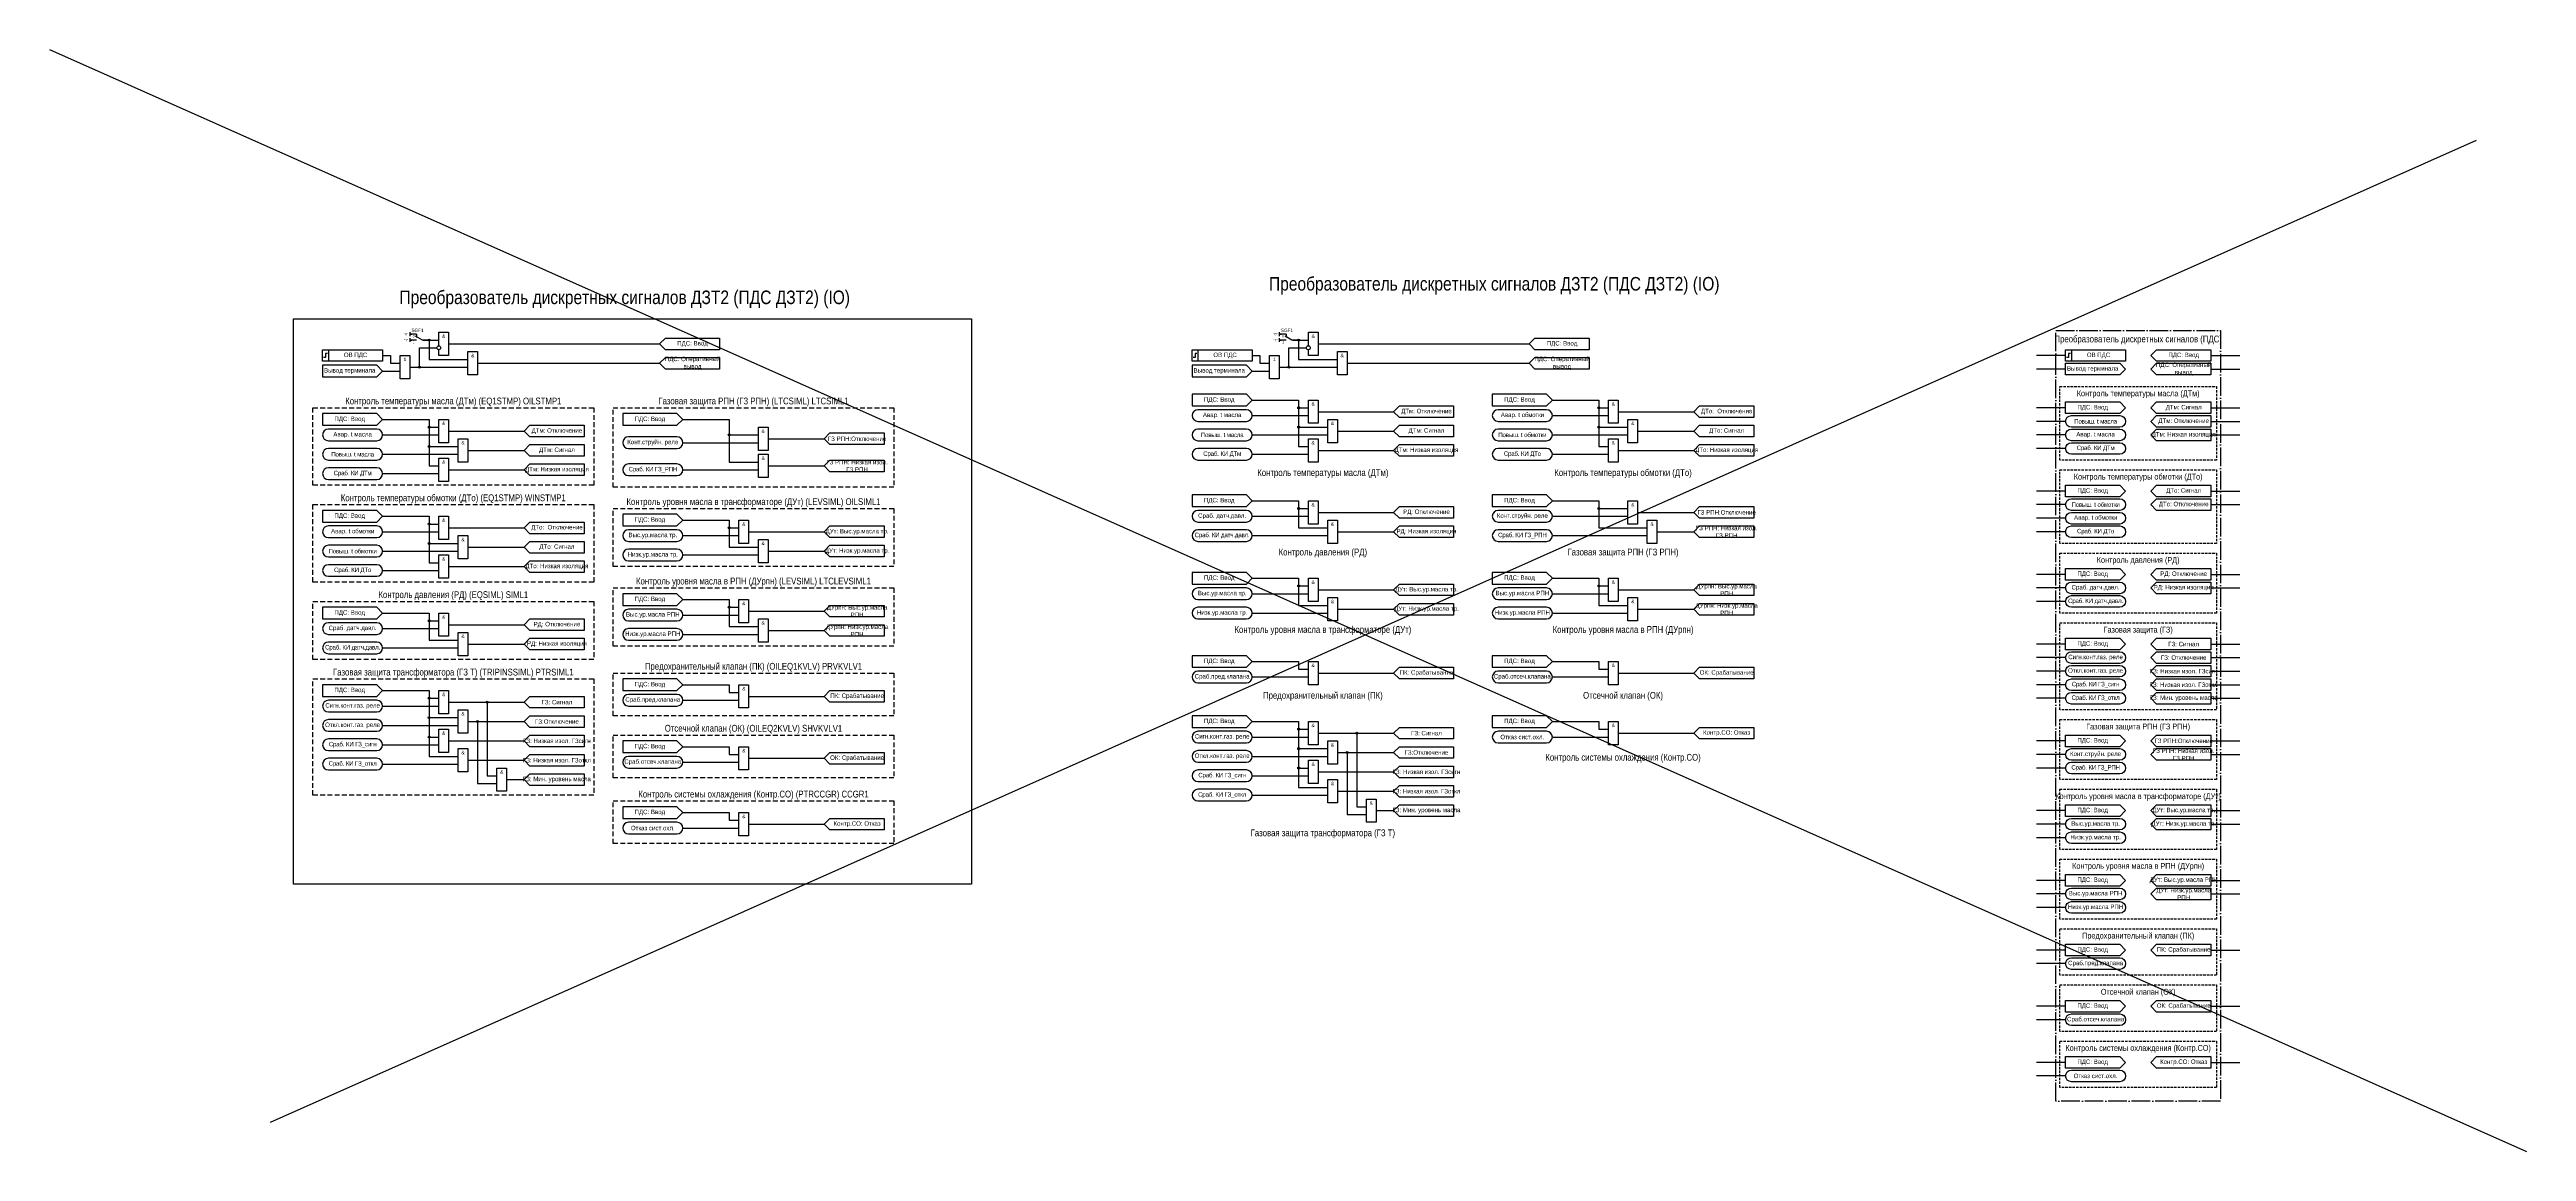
# Model space of a CAD drawing. Header units: millimetres. Extents: x -3652 to 365, y 0 to 1224.
# Drawn here: x -3652 to -2373, y 655 to 1224 of the extents above; entities that cross this region are included whole.
import ezdxf
from ezdxf.enums import TextEntityAlignment as Align

# ---------------------------------------------------------------- set-up
doc = ezdxf.new("R2010")
doc.units = ezdxf.units.MM
doc.linetypes.add('ACAD_ISO04W100', pattern=[30, 24, -3, 0, -3])
doc.linetypes.add('штриховая2', pattern=[0.375, 0.25, -0.125])
doc.layers.add('TEXT', color=7, linetype='Continuous', lineweight=25)
doc.layers.add('Основная', color=7, linetype='Continuous')
doc.styles.add('2.5_Gost_RD', font='ARIALN.TTF', dxfattribs={"height": 2.5})
doc.styles.add('3.5_Gost_RD', font='ARIALN.TTF', dxfattribs={"height": 3.5})
doc.styles.add('Вывод', font='ARIALN.TTF', dxfattribs={"height": 2.5})
doc.styles.add('Компонент', font='ARIALN.TTF', dxfattribs={"height": 3.5})

# ---------------------------------------------------------------- blocks, each defined once
blk = doc.blocks.new('Точка')
at = {"ltscale": 100}
h = blk.add_hatch(color=256, dxfattribs=at)
h.dxf.hatch_style = 1
edge = h.paths.add_edge_path()
edge.add_arc((0, 0), 0.5, 0, 360)
blk.add_circle((0, 0), 0.5, dxfattribs=at)
blk = doc.blocks.new('*U958')
at = {"layer": 'Основная', "color": 0}
blk.add_line((0, 0), (7, 4), dxfattribs=at)
at = {"layer": 'Основная', "ltscale": 0.35}
blk.add_line((6, 6), (6, 2.5), dxfattribs=at)
blk = doc.blocks.new('*U985')
at = {"layer": 'Основная', "color": 0}
for p, q in [((-3, 6), (-9, 6)), ((-3, 0), (-9, 0)), ((9, 0), (3, 0))]:
    blk.add_line(p, q, dxfattribs=at)
at = {"layer": 'Основная', "ltscale": 0.25, "xscale": -1}
blk.add_blockref('*U958', (3, 0), dxfattribs=at)
at = {"layer": 'Основная'}
for tag, height, style, p in [('В1', 2.5, 'Вывод', (-14, 6)), ('В2', 2.5, 'Вывод', (-6, 4)), ('ОУ', 3.5, 'Компонент', (-2, 10)), ('В3', 2.5, 'Вывод', (-6, -2))]:
    blk.add_attdef(tag, text='', height=height, dxfattribs=dict(at, style=style)).set_placement(p, align=Align.MIDDLE_CENTER)

msp = doc.modelspace()

# ---------------------------------------------------------------- linework, layer by layer
at = {"ltscale": 100}
for p, q in [((-3652, 1224), (-2373, 655)), ((-2399, 1177), (-3538, 670)), ((-3466, 1078), (-3466, 1076)), ((-3466, 1077), (-3465, 1077)), ((-3466, 1075), (-3466, 1073)), ((-3017, 1078), (-3017, 1076)), ((-3017, 1077), (-3016, 1077)), ((-3017, 1075), (-3017, 1073)), ((-3471, 1062), (-3471, 1062)), ((-3466, 1074), (-3465, 1074)), ((-3022, 1062), (-3022, 1062)), ((-3017, 1074), (-3016, 1074)), ((-2611, 1066), (-2626, 1066)), ((-2536, 1066), (-2521, 1066)), ((-2611, 1059), (-2626, 1059)), ((-2536, 1059), (-2521, 1059)), ((-2611, 1039), (-2626, 1039)), ((-2536, 1039), (-2521, 1039)), ((-2611, 1032), (-2626, 1032)), ((-2611, 1025), (-2626, 1025)), ((-2536, 1032), (-2521, 1032)), ((-2536, 1025), (-2521, 1025)), ((-2611, 1018), (-2626, 1018)), ((-2611, 996), (-2626, 996)), ((-2611, 989), (-2626, 989)), ((-2536, 996), (-2521, 996)), ((-2536, 989), (-2521, 989)), ((-2611, 982), (-2626, 982)), ((-2611, 975), (-2626, 975)), ((-2611, 953), (-2626, 953)), ((-2536, 953), (-2521, 953)), ((-2611, 946), (-2626, 946)), ((-2611, 939), (-2626, 939)), ((-2536, 946), (-2521, 946)), ((-2611, 917), (-2626, 917)), ((-2611, 910), (-2626, 910)), ((-2536, 917), (-2521, 917)), ((-2536, 910), (-2521, 910)), ((-2611, 903), (-2626, 903)), ((-2611, 896), (-2626, 896)), ((-2536, 903), (-2521, 903)), ((-2536, 896), (-2521, 896)), ((-2611, 889), (-2626, 889)), ((-2536, 889), (-2521, 889)), ((-2611, 867), (-2626, 867)), ((-2611, 860), (-2626, 860)), ((-2536, 867), (-2521, 867)), ((-2536, 860), (-2521, 860)), ((-2611, 853), (-2626, 853)), ((-2611, 831), (-2626, 831)), ((-2611, 824), (-2626, 824)), ((-2536, 831), (-2521, 831)), ((-2536, 824), (-2521, 824)), ((-2611, 817), (-2626, 817)), ((-2611, 795), (-2626, 795)), ((-2536, 795), (-2521, 795)), ((-2611, 788), (-2626, 788)), ((-2611, 781), (-2626, 781)), ((-2536, 788), (-2521, 788)), ((-2611, 759), (-2626, 759)), ((-2536, 759), (-2521, 759)), ((-2611, 752), (-2626, 752)), ((-2611, 730), (-2626, 730)), ((-2536, 730), (-2521, 730)), ((-2611, 723), (-2626, 723)), ((-2611, 701), (-2626, 701)), ((-2611, 694), (-2626, 694)), ((-2536, 701), (-2521, 701))]:
    msp.add_line(p, q, dxfattribs=at)
at = {"color": 3, "ltscale": 100}
msp.add_lwpolyline([(-3526, 1085), (-3176, 1085), (-3176, 793), (-3526, 793)], close=True, dxfattribs=at)
at = {"ltscale": 100}
for points in [[(-3451, 1071), (-3451, 1078), (-3446, 1078), (-3446, 1066), (-3451, 1066), (-3451, 1069)], [(-3337, 1072), (-3334, 1075), (-3306, 1075), (-3306, 1069), (-3334, 1069), (-3337, 1072)], [(-3002, 1071), (-3002, 1078), (-2997, 1078), (-2997, 1066), (-3002, 1066), (-3002, 1069)], [(-2888, 1072), (-2885, 1075), (-2857, 1075), (-2857, 1069), (-2885, 1069), (-2888, 1072)], [(-3480, 1066), (-3476, 1066), (-3476, 1062), (-3471, 1062)], [(-3466, 1060), (-3461, 1060), (-3461, 1070), (-3452, 1070)], [(-3459, 1074), (-3451, 1074)], [(-3459, 1074), (-3456, 1074), (-3456, 1064), (-3436, 1064)], [(-3446, 1072), (-3337, 1072)], [(-3431, 1062), (-3337, 1062)], [(-3337, 1062), (-3334, 1065), (-3306, 1065), (-3306, 1059), (-3334, 1059), (-3337, 1062)], [(-3031, 1066), (-3027, 1066), (-3027, 1062), (-3022, 1062)], [(-3017, 1060), (-3012, 1060), (-3012, 1070), (-3003, 1070)], [(-3010, 1074), (-3002, 1074)], [(-3010, 1074), (-3007, 1074), (-3007, 1064), (-2987, 1064)], [(-2997, 1072), (-2888, 1072)], [(-2982, 1062), (-2888, 1062)], [(-2888, 1062), (-2885, 1065), (-2857, 1065), (-2857, 1059), (-2885, 1059), (-2888, 1062)], [(-2567, 1066), (-2564, 1069), (-2536, 1069), (-2536, 1063), (-2564, 1063), (-2567, 1066)], [(-2567, 1059), (-2564, 1062), (-2536, 1062), (-2536, 1056), (-2564, 1056), (-2567, 1059)], [(-3480, 1058), (-3471, 1058)], [(-3466, 1060), (-3436, 1060)], [(-3031, 1058), (-3022, 1058)], [(-3017, 1060), (-2987, 1060)], [(-3031, 1043), (-3007, 1043), (-3007, 1039), (-3002, 1039)], [(-3031, 1043), (-3007, 1043), (-3007, 1029), (-2992, 1029)], [(-3031, 1043), (-3007, 1043), (-3007, 1019), (-3002, 1019)], [(-2997, 1037), (-2958, 1037)], [(-2958, 1037), (-2955, 1040), (-2927, 1040), (-2927, 1034), (-2955, 1034), (-2958, 1037)], [(-2876, 1043), (-2852, 1043), (-2852, 1039), (-2847, 1039)], [(-2876, 1043), (-2852, 1043), (-2852, 1029), (-2837, 1029)], [(-2876, 1043), (-2852, 1043), (-2852, 1019), (-2847, 1019)], [(-2842, 1037), (-2803, 1037)], [(-2803, 1037), (-2800, 1040), (-2772, 1040), (-2772, 1034), (-2800, 1034), (-2803, 1037)], [(-3480, 1033), (-3456, 1033), (-3456, 1029), (-3451, 1029)], [(-3480, 1033), (-3456, 1033), (-3456, 1019), (-3441, 1019)], [(-3480, 1033), (-3456, 1033), (-3456, 1009), (-3451, 1009)], [(-3480, 1025), (-3451, 1025)], [(-3446, 1027), (-3407, 1027)], [(-3407, 1027), (-3404, 1030), (-3376, 1030), (-3376, 1024), (-3404, 1024), (-3407, 1027)], [(-3325, 1033), (-3301, 1033), (-3301, 1025), (-3286, 1025)], [(-3325, 1033), (-3301, 1033), (-3301, 1011), (-3286, 1011)], [(-3252, 1023), (-3249, 1026), (-3221, 1026), (-3221, 1020), (-3249, 1020), (-3252, 1023)], [(-3031, 1035), (-3002, 1035)], [(-3031, 1025), (-2992, 1025)], [(-2987, 1027), (-2958, 1027)], [(-2958, 1027), (-2955, 1030), (-2927, 1030), (-2927, 1024), (-2955, 1024), (-2958, 1027)], [(-2876, 1035), (-2847, 1035)], [(-2876, 1025), (-2837, 1025)], [(-2832, 1027), (-2803, 1027)], [(-2803, 1027), (-2800, 1030), (-2772, 1030), (-2772, 1024), (-2800, 1024), (-2803, 1027)], [(-3480, 1015), (-3441, 1015)], [(-3436, 1017), (-3407, 1017)], [(-3407, 1017), (-3404, 1020), (-3376, 1020), (-3376, 1014), (-3404, 1014), (-3407, 1017)], [(-3325, 1021), (-3286, 1021)], [(-3281, 1023), (-3252, 1023)], [(-3252, 1009), (-3249, 1012), (-3221, 1012), (-3221, 1006), (-3249, 1006), (-3252, 1009)], [(-3031, 1015), (-3002, 1015)], [(-2997, 1017), (-2958, 1017)], [(-2958, 1017), (-2955, 1020), (-2927, 1020), (-2927, 1014), (-2955, 1014), (-2958, 1017)], [(-2876, 1015), (-2847, 1015)], [(-2842, 1017), (-2803, 1017)], [(-2803, 1017), (-2800, 1020), (-2772, 1020), (-2772, 1014), (-2800, 1014), (-2803, 1017)], [(-3480, 1005), (-3451, 1005)], [(-3446, 1007), (-3407, 1007)], [(-3407, 1007), (-3404, 1010), (-3376, 1010), (-3376, 1004), (-3404, 1004), (-3407, 1007)], [(-3325, 1007), (-3286, 1007)], [(-3281, 1009), (-3252, 1009)], [(-3031, 991), (-3007, 991), (-3007, 987), (-3002, 987)], [(-3031, 991), (-3007, 991), (-3007, 977), (-2992, 977)], [(-2997, 985), (-2958, 985)], [(-2958, 985), (-2955, 988), (-2927, 988), (-2927, 982), (-2955, 982), (-2958, 985)], [(-2876, 991), (-2852, 991), (-2852, 987), (-2837, 987)], [(-2876, 991), (-2852, 991), (-2852, 977), (-2827, 977)], [(-2832, 985), (-2803, 985)], [(-2803, 985), (-2800, 988), (-2772, 988), (-2772, 982), (-2800, 982), (-2803, 985)], [(-3480, 983), (-3456, 983), (-3456, 979), (-3451, 979)], [(-3480, 983), (-3456, 983), (-3456, 969), (-3441, 969)], [(-3480, 983), (-3456, 983), (-3456, 959), (-3451, 959)], [(-3480, 975), (-3451, 975)], [(-3446, 977), (-3407, 977)], [(-3407, 977), (-3404, 980), (-3376, 980), (-3376, 974), (-3404, 974), (-3407, 977)], [(-3325, 981), (-3301, 981), (-3301, 977), (-3296, 977)], [(-3325, 981), (-3301, 981), (-3301, 967), (-3286, 967)], [(-3325, 973), (-3296, 973)], [(-3291, 975), (-3252, 975)], [(-3252, 975), (-3249, 978), (-3221, 978), (-3221, 972), (-3249, 972), (-3252, 975)], [(-3031, 983), (-3002, 983)], [(-3031, 973), (-2992, 973)], [(-2987, 975), (-2958, 975)], [(-2958, 975), (-2955, 978), (-2927, 978), (-2927, 972), (-2955, 972), (-2958, 975)], [(-2876, 983), (-2837, 983)], [(-2876, 973), (-2827, 973)], [(-2822, 975), (-2803, 975)], [(-2803, 975), (-2800, 978), (-2772, 978), (-2772, 972), (-2800, 972), (-2803, 975)], [(-3480, 965), (-3441, 965)], [(-3436, 967), (-3407, 967)], [(-3407, 967), (-3404, 970), (-3376, 970), (-3376, 964), (-3404, 964), (-3407, 967)], [(-3407, 957), (-3404, 960), (-3376, 960), (-3376, 954), (-3404, 954), (-3407, 957)], [(-3325, 963), (-3286, 963)], [(-3281, 965), (-3252, 965)], [(-3252, 965), (-3249, 968), (-3221, 968), (-3221, 962), (-3249, 962), (-3252, 965)], [(-3480, 955), (-3451, 955)], [(-3446, 957), (-3407, 957)], [(-3031, 951), (-3007, 951), (-3007, 947), (-3002, 947)], [(-3031, 951), (-3007, 951), (-3007, 937), (-2992, 937)], [(-2958, 945), (-2955, 948), (-2927, 948), (-2927, 942), (-2955, 942), (-2958, 945)], [(-2876, 951), (-2852, 951), (-2852, 947), (-2847, 947)], [(-2876, 951), (-2852, 951), (-2852, 937), (-2837, 937)], [(-2803, 945), (-2800, 948), (-2772, 948), (-2772, 942), (-2800, 942), (-2803, 945)], [(-3325, 940), (-3301, 940), (-3301, 936), (-3296, 936)], [(-3325, 940), (-3301, 940), (-3301, 926), (-3286, 926)], [(-3291, 934), (-3252, 934)], [(-3252, 934), (-3249, 937), (-3221, 937), (-3221, 931), (-3249, 931), (-3252, 934)], [(-3031, 943), (-3002, 943)], [(-2997, 945), (-2958, 945)], [(-2987, 935), (-2958, 935)], [(-2958, 935), (-2955, 938), (-2927, 938), (-2927, 932), (-2955, 932), (-2958, 935)], [(-2876, 943), (-2847, 943)], [(-2842, 945), (-2803, 945)], [(-2832, 935), (-2803, 935)], [(-2803, 935), (-2800, 938), (-2772, 938), (-2772, 932), (-2800, 932), (-2803, 935)], [(-3480, 933), (-3456, 933), (-3456, 929), (-3451, 929)], [(-3480, 933), (-3456, 933), (-3456, 919), (-3441, 919)], [(-3480, 925), (-3451, 925)], [(-3446, 927), (-3407, 927)], [(-3407, 927), (-3404, 930), (-3376, 930), (-3376, 924), (-3404, 924), (-3407, 927)], [(-3325, 932), (-3296, 932)], [(-3325, 922), (-3286, 922)], [(-3281, 924), (-3252, 924)], [(-3252, 924), (-3249, 927), (-3221, 927), (-3221, 921), (-3249, 921), (-3252, 924)], [(-3031, 933), (-2992, 933)], [(-2876, 933), (-2837, 933)], [(-3480, 915), (-3441, 915)], [(-3436, 917), (-3407, 917)], [(-3407, 917), (-3404, 920), (-3376, 920), (-3376, 914), (-3404, 914), (-3407, 917)], [(-3325, 896), (-3301, 896), (-3301, 892), (-3296, 892)], [(-3031, 908), (-3007, 908), (-3007, 904), (-3002, 904)], [(-3031, 900), (-3002, 900)], [(-2997, 902), (-2958, 902)], [(-2958, 902), (-2955, 905), (-2927, 905), (-2927, 899), (-2955, 899), (-2958, 902)], [(-2876, 908), (-2852, 908), (-2852, 904), (-2847, 904)], [(-2876, 900), (-2847, 900)], [(-2842, 902), (-2803, 902)], [(-2803, 902), (-2800, 905), (-2772, 905), (-2772, 899), (-2800, 899), (-2803, 902)], [(-3480, 893), (-3456, 893), (-3456, 889), (-3451, 889)], [(-3480, 893), (-3456, 893), (-3456, 879), (-3441, 879)], [(-3480, 893), (-3456, 893), (-3456, 869), (-3451, 869)], [(-3480, 893), (-3456, 893), (-3456, 859), (-3441, 859)], [(-3480, 885), (-3451, 885)], [(-3446, 887), (-3407, 887)], [(-3446, 887), (-3426, 887), (-3426, 849), (-3421, 849)], [(-3407, 887), (-3404, 890), (-3376, 890), (-3376, 884), (-3404, 884), (-3407, 887)], [(-3325, 888), (-3296, 888)], [(-3291, 890), (-3252, 890)], [(-3252, 890), (-3249, 893), (-3221, 893), (-3221, 887), (-3249, 887), (-3252, 890)], [(-3480, 875), (-3441, 875)], [(-3436, 877), (-3407, 877)], [(-3436, 877), (-3431, 877), (-3431, 845), (-3421, 845)], [(-3407, 877), (-3404, 880), (-3376, 880), (-3376, 874), (-3404, 874), (-3407, 877)], [(-3407, 867), (-3404, 870), (-3376, 870), (-3376, 864), (-3404, 864), (-3407, 867)], [(-3031, 877), (-3007, 877), (-3007, 873), (-3002, 873)], [(-3031, 877), (-3007, 877), (-3007, 863), (-2992, 863)], [(-3031, 877), (-3007, 877), (-3007, 853), (-3002, 853)], [(-3031, 877), (-3007, 877), (-3007, 843), (-2992, 843)], [(-2997, 871), (-2958, 871)], [(-2997, 871), (-2977, 871), (-2977, 833), (-2972, 833)], [(-2958, 871), (-2955, 874), (-2927, 874), (-2927, 868), (-2955, 868), (-2958, 871)], [(-2876, 877), (-2852, 877), (-2852, 873), (-2847, 873)], [(-2842, 871), (-2803, 871)], [(-2803, 871), (-2800, 874), (-2772, 874), (-2772, 868), (-2800, 868), (-2803, 871)], [(-3480, 865), (-3451, 865)], [(-3446, 867), (-3407, 867)], [(-3436, 857), (-3407, 857)], [(-3407, 857), (-3404, 860), (-3376, 860), (-3376, 854), (-3404, 854), (-3407, 857)], [(-3325, 864), (-3301, 864), (-3301, 860), (-3296, 860)], [(-3291, 858), (-3252, 858)], [(-3252, 858), (-3249, 861), (-3221, 861), (-3221, 855), (-3249, 855), (-3252, 858)], [(-3031, 869), (-3002, 869)], [(-3031, 859), (-2992, 859)], [(-2987, 861), (-2958, 861)], [(-2987, 861), (-2982, 861), (-2982, 829), (-2972, 829)], [(-2958, 861), (-2955, 864), (-2927, 864), (-2927, 858), (-2955, 858), (-2958, 861)], [(-2876, 869), (-2847, 869)], [(-3480, 855), (-3441, 855)], [(-3416, 847), (-3407, 847)], [(-3407, 847), (-3404, 850), (-3376, 850), (-3376, 844), (-3404, 844), (-3407, 847)], [(-3325, 856), (-3296, 856)], [(-3031, 849), (-3002, 849)], [(-2997, 851), (-2958, 851)], [(-2958, 851), (-2955, 854), (-2927, 854), (-2927, 848), (-2955, 848), (-2958, 851)], [(-3031, 839), (-2992, 839)], [(-2987, 841), (-2958, 841)], [(-2958, 841), (-2955, 844), (-2927, 844), (-2927, 838), (-2955, 838), (-2958, 841)], [(-2958, 831), (-2955, 834), (-2927, 834), (-2927, 828), (-2955, 828), (-2958, 831)], [(-3325, 830), (-3301, 830), (-3301, 826), (-3296, 826)], [(-3325, 822), (-3296, 822)], [(-3291, 824), (-3252, 824)], [(-3252, 824), (-3249, 827), (-3221, 827), (-3221, 821), (-3249, 821), (-3252, 824)], [(-2967, 831), (-2958, 831)]]:
    msp.add_lwpolyline(points, dxfattribs=at)
at = {"color": 251, "linetype": 'ACAD_ISO04W100', "lineweight": 30, "ltscale": 0.4, "true_color": 0x58595b}
msp.add_lwpolyline([(-2616, 1079), (-2531, 1079), (-2531, 681), (-2616, 681)], close=True, dxfattribs=at)
at = {"ltscale": 100}
for points in [[(-3511, 1069), (-3480, 1069), (-3480, 1063), (-3511, 1063)], [(-3511, 1069), (-3508, 1069), (-3508, 1063), (-3511, 1063)], [(-3471, 1066), (-3466, 1066), (-3466, 1054), (-3471, 1054)], [(-3436, 1068), (-3431, 1068), (-3431, 1056), (-3436, 1056)], [(-3062, 1069), (-3031, 1069), (-3031, 1063), (-3062, 1063)], [(-3062, 1069), (-3059, 1069), (-3059, 1063), (-3062, 1063)], [(-3022, 1066), (-3017, 1066), (-3017, 1054), (-3022, 1054)], [(-2987, 1068), (-2982, 1068), (-2982, 1056), (-2987, 1056)], [(-2611, 1069), (-2608, 1069), (-2608, 1063), (-2611, 1063)], [(-2611, 1069), (-2580, 1069), (-2580, 1063), (-2611, 1063)], [(-2583, 1056), (-2611, 1056), (-2611, 1062), (-2583, 1062), (-2580, 1059)], [(-3511, 1061), (-3511, 1055), (-3483, 1055), (-3480, 1058), (-3483, 1061)], [(-3062, 1061), (-3062, 1055), (-3034, 1055), (-3031, 1058), (-3034, 1061)], [(-3511, 1036), (-3511, 1030), (-3483, 1030), (-3480, 1033), (-3483, 1036)], [(-3356, 1036), (-3356, 1030), (-3328, 1030), (-3325, 1033), (-3328, 1036)], [(-3062, 1046), (-3062, 1040), (-3034, 1040), (-3031, 1043), (-3034, 1046)], [(-3002, 1043), (-2997, 1043), (-2997, 1031), (-3002, 1031)], [(-2907, 1046), (-2907, 1040), (-2879, 1040), (-2876, 1043), (-2879, 1046)], [(-2847, 1043), (-2842, 1043), (-2842, 1031), (-2847, 1031)], [(-2583, 1036), (-2611, 1036), (-2611, 1042), (-2583, 1042), (-2580, 1039)], [(-2536, 1036), (-2564, 1036), (-2567, 1039), (-2564, 1042), (-2536, 1042)], [(-3451, 1033), (-3446, 1033), (-3446, 1021), (-3451, 1021)], [(-3286, 1029), (-3281, 1029), (-3281, 1017), (-3286, 1017)], [(-2992, 1033), (-2987, 1033), (-2987, 1021), (-2992, 1021)], [(-2837, 1033), (-2832, 1033), (-2832, 1021), (-2837, 1021)], [(-2564, 1035), (-2536, 1035), (-2536, 1029), (-2564, 1029), (-2567, 1032)], [(-2564, 1028), (-2536, 1028), (-2536, 1022), (-2564, 1022), (-2567, 1025)], [(-3451, 1013), (-3446, 1013), (-3446, 1001), (-3451, 1001)], [(-3441, 1023), (-3436, 1023), (-3436, 1011), (-3441, 1011)], [(-3286, 1015), (-3281, 1015), (-3281, 1003), (-3286, 1003)], [(-3002, 1023), (-2997, 1023), (-2997, 1011), (-3002, 1011)], [(-2847, 1023), (-2842, 1023), (-2842, 1011), (-2847, 1011)], [(-2583, 993), (-2611, 993), (-2611, 999), (-2583, 999), (-2580, 996)], [(-2536, 993), (-2564, 993), (-2567, 996), (-2564, 999), (-2536, 999)], [(-3511, 986), (-3511, 980), (-3483, 980), (-3480, 983), (-3483, 986)], [(-3062, 994), (-3062, 988), (-3034, 988), (-3031, 991), (-3034, 994)], [(-3002, 991), (-2997, 991), (-2997, 979), (-3002, 979)], [(-2907, 994), (-2907, 988), (-2879, 988), (-2876, 991), (-2879, 994)], [(-2837, 991), (-2832, 991), (-2832, 979), (-2837, 979)], [(-2564, 992), (-2536, 992), (-2536, 986), (-2564, 986), (-2567, 989)], [(-3451, 983), (-3446, 983), (-3446, 971), (-3451, 971)], [(-3441, 973), (-3436, 973), (-3436, 961), (-3441, 961)], [(-3356, 984), (-3356, 978), (-3328, 978), (-3325, 981), (-3328, 984)], [(-3296, 981), (-3291, 981), (-3291, 969), (-3296, 969)], [(-2992, 981), (-2987, 981), (-2987, 969), (-2992, 969)], [(-2827, 981), (-2822, 981), (-2822, 969), (-2827, 969)], [(-3451, 963), (-3446, 963), (-3446, 951), (-3451, 951)], [(-3286, 971), (-3281, 971), (-3281, 959), (-3286, 959)], [(-3062, 954), (-3062, 948), (-3034, 948), (-3031, 951), (-3034, 954)], [(-3002, 951), (-2997, 951), (-2997, 939), (-3002, 939)], [(-2907, 954), (-2907, 948), (-2879, 948), (-2876, 951), (-2879, 954)], [(-2847, 951), (-2842, 951), (-2842, 939), (-2847, 939)], [(-2583, 950), (-2611, 950), (-2611, 956), (-2583, 956), (-2580, 953)], [(-2536, 950), (-2564, 950), (-2567, 953), (-2564, 956), (-2536, 956)], [(-2564, 949), (-2536, 949), (-2536, 943), (-2564, 943), (-2567, 946)], [(-3511, 936), (-3511, 930), (-3483, 930), (-3480, 933), (-3483, 936)], [(-3356, 943), (-3356, 937), (-3328, 937), (-3325, 940), (-3328, 943)], [(-3296, 940), (-3291, 940), (-3291, 928), (-3296, 928)], [(-2992, 941), (-2987, 941), (-2987, 929), (-2992, 929)], [(-2837, 941), (-2832, 941), (-2832, 929), (-2837, 929)], [(-3451, 933), (-3446, 933), (-3446, 921), (-3451, 921)], [(-3441, 923), (-3436, 923), (-3436, 911), (-3441, 911)], [(-3286, 930), (-3281, 930), (-3281, 918), (-3286, 918)], [(-3062, 911), (-3062, 905), (-3034, 905), (-3031, 908), (-3034, 911)], [(-2907, 911), (-2907, 905), (-2879, 905), (-2876, 908), (-2879, 911)], [(-2583, 914), (-2611, 914), (-2611, 920), (-2583, 920), (-2580, 917)], [(-2536, 914), (-2564, 914), (-2567, 917), (-2564, 920), (-2536, 920)], [(-2564, 913), (-2536, 913), (-2536, 907), (-2564, 907), (-2567, 910)], [(-3511, 896), (-3511, 890), (-3483, 890), (-3480, 893), (-3483, 896)], [(-3356, 899), (-3356, 893), (-3328, 893), (-3325, 896), (-3328, 899)], [(-3296, 896), (-3291, 896), (-3291, 884), (-3296, 884)], [(-3002, 908), (-2997, 908), (-2997, 896), (-3002, 896)], [(-2847, 908), (-2842, 908), (-2842, 896), (-2847, 896)], [(-2564, 906), (-2536, 906), (-2536, 900), (-2564, 900), (-2567, 903)], [(-2564, 899), (-2536, 899), (-2536, 893), (-2564, 893), (-2567, 896)], [(-3451, 893), (-3446, 893), (-3446, 881), (-3451, 881)], [(-3441, 883), (-3436, 883), (-3436, 871), (-3441, 871)], [(-2564, 892), (-2536, 892), (-2536, 886), (-2564, 886), (-2567, 889)], [(-3451, 873), (-3446, 873), (-3446, 861), (-3451, 861)], [(-3062, 880), (-3062, 874), (-3034, 874), (-3031, 877), (-3034, 880)], [(-3002, 877), (-2997, 877), (-2997, 865), (-3002, 865)], [(-2907, 880), (-2907, 874), (-2879, 874), (-2876, 877), (-2879, 880)], [(-2847, 877), (-2842, 877), (-2842, 865), (-2847, 865)], [(-2583, 864), (-2611, 864), (-2611, 870), (-2583, 870), (-2580, 867)], [(-2536, 864), (-2564, 864), (-2567, 867), (-2564, 870), (-2536, 870)], [(-3441, 863), (-3436, 863), (-3436, 851), (-3441, 851)], [(-3356, 867), (-3356, 861), (-3328, 861), (-3325, 864), (-3328, 867)], [(-3296, 864), (-3291, 864), (-3291, 852), (-3296, 852)], [(-3002, 857), (-2997, 857), (-2997, 845), (-3002, 845)], [(-2992, 867), (-2987, 867), (-2987, 855), (-2992, 855)], [(-2564, 863), (-2536, 863), (-2536, 857), (-2564, 857), (-2567, 860)], [(-3421, 853), (-3416, 853), (-3416, 841), (-3421, 841)], [(-2992, 847), (-2987, 847), (-2987, 835), (-2992, 835)], [(-3356, 833), (-3356, 827), (-3328, 827), (-3325, 830), (-3328, 833)], [(-2972, 837), (-2967, 837), (-2967, 825), (-2972, 825)], [(-2583, 828), (-2611, 828), (-2611, 834), (-2583, 834), (-2580, 831)], [(-2536, 828), (-2564, 828), (-2567, 831), (-2564, 834), (-2536, 834)], [(-3296, 830), (-3291, 830), (-3291, 818), (-3296, 818)], [(-2564, 827), (-2536, 827), (-2536, 821), (-2564, 821), (-2567, 824)], [(-2583, 792), (-2611, 792), (-2611, 798), (-2583, 798), (-2580, 795)], [(-2536, 792), (-2564, 792), (-2567, 795), (-2564, 798), (-2536, 798)], [(-2564, 791), (-2536, 791), (-2536, 785), (-2564, 785), (-2567, 788)], [(-2583, 756), (-2611, 756), (-2611, 762), (-2583, 762), (-2580, 759)], [(-2536, 756), (-2564, 756), (-2567, 759), (-2564, 762), (-2536, 762)], [(-2583, 727), (-2611, 727), (-2611, 733), (-2583, 733), (-2580, 730)], [(-2536, 727), (-2564, 727), (-2567, 730), (-2564, 733), (-2536, 733)], [(-2583, 698), (-2611, 698), (-2611, 704), (-2583, 704), (-2580, 701)], [(-2536, 698), (-2564, 698), (-2567, 701), (-2564, 704), (-2536, 704)]]:
    msp.add_lwpolyline(points, close=True, dxfattribs=at)
at = {"lineweight": 30, "ltscale": 100}
for points in [[(-3508.5, 1067), (-3509.5, 1067), (-3509.5, 1065), (-3510.5, 1065)], [(-3059.5, 1067), (-3060.5, 1067), (-3060.5, 1065), (-3061.5, 1065)], [(-2608.5, 1067), (-2609.5, 1067), (-2609.5, 1065), (-2610.5, 1065)]]:
    msp.add_lwpolyline(points, dxfattribs=at)
at = {"linetype": 'штриховая2', "ltscale": 5}
for points in [[(-2614, 1050), (-2533, 1050), (-2533, 1012), (-2614, 1012)], [(-2614, 1007), (-2533, 1007), (-2533, 969), (-2614, 969)], [(-2614, 964), (-2533, 964), (-2533, 933), (-2614, 933)], [(-2614, 928), (-2533, 928), (-2533, 883), (-2614, 883)], [(-2614, 878), (-2533, 878), (-2533, 847), (-2614, 847)], [(-2614, 842), (-2533, 842), (-2533, 811), (-2614, 811)], [(-2614, 806), (-2533, 806), (-2533, 775), (-2614, 775)], [(-2614, 770), (-2533, 770), (-2533, 746), (-2614, 746)], [(-2614, 741), (-2533, 741), (-2533, 717), (-2614, 717)], [(-2614, 712), (-2533, 712), (-2533, 688), (-2614, 688)]]:
    msp.add_lwpolyline(points, close=True, dxfattribs=at)
at = {"linetype": 'штриховая2', "ltscale": 10}
for points in [[(-3516, 1039), (-3371, 1039), (-3371, 999), (-3516, 999)], [(-3361, 1039), (-3216, 1039), (-3216, 998), (-3361, 998)], [(-3516, 989), (-3371, 989), (-3371, 949), (-3516, 949)], [(-3361, 987), (-3216, 987), (-3216, 957), (-3361, 957)], [(-3516, 939), (-3371, 939), (-3371, 909), (-3516, 909)], [(-3361, 946), (-3216, 946), (-3216, 916), (-3361, 916)], [(-3516, 899), (-3371, 899), (-3371, 839), (-3516, 839)], [(-3361, 902), (-3216, 902), (-3216, 880), (-3361, 880)], [(-3361, 870), (-3216, 870), (-3216, 848), (-3361, 848)], [(-3361, 836), (-3216, 836), (-3216, 814), (-3361, 814)]]:
    msp.add_lwpolyline(points, close=True, dxfattribs=at)
at = {"ltscale": 100}
for points in [[(-3059, 1032), (-3034, 1032, 1), (-3034, 1038), (-3059, 1038, 1)], [(-2904, 1032), (-2879, 1032, 1), (-2879, 1038), (-2904, 1038, 1)], [(-3508, 1022), (-3483, 1022, 1), (-3483, 1028), (-3508, 1028, 1)], [(-3353, 1018), (-3328, 1018, 1), (-3328, 1024), (-3353, 1024, 1)], [(-3059, 1022), (-3034, 1022, 1), (-3034, 1028), (-3059, 1028, 1)], [(-2904, 1022), (-2879, 1022, 1), (-2879, 1028), (-2904, 1028, 1)], [(-2608, 1029, -1), (-2608, 1035), (-2583, 1035, -1), (-2583, 1029)], [(-2608, 1022, -1), (-2608, 1028), (-2583, 1028, -1), (-2583, 1022)], [(-3508, 1012), (-3483, 1012, 1), (-3483, 1018), (-3508, 1018, 1)], [(-3059, 1012), (-3034, 1012, 1), (-3034, 1018), (-3059, 1018, 1)], [(-2904, 1012), (-2879, 1012, 1), (-2879, 1018), (-2904, 1018, 1)], [(-2608, 1015, -1), (-2608, 1021), (-2583, 1021, -1), (-2583, 1015)], [(-3508, 1002), (-3483, 1002, 1), (-3483, 1008), (-3508, 1008, 1)], [(-3353, 1004), (-3328, 1004, 1), (-3328, 1010), (-3353, 1010, 1)], [(-3059, 980), (-3034, 980, 1), (-3034, 986), (-3059, 986, 1)], [(-2904, 980), (-2879, 980, 1), (-2879, 986), (-2904, 986, 1)], [(-2608, 986, -1), (-2608, 992), (-2583, 992, -1), (-2583, 986)], [(-2608, 979, -1), (-2608, 985), (-2583, 985, -1), (-2583, 979)], [(-3508, 972), (-3483, 972, 1), (-3483, 978), (-3508, 978, 1)], [(-3353, 970), (-3328, 970, 1), (-3328, 976), (-3353, 976, 1)], [(-3059, 970), (-3034, 970, 1), (-3034, 976), (-3059, 976, 1)], [(-2904, 970), (-2879, 970, 1), (-2879, 976), (-2904, 976, 1)], [(-2608, 972, -1), (-2608, 978), (-2583, 978, -1), (-2583, 972)], [(-3508, 962), (-3483, 962, 1), (-3483, 968), (-3508, 968, 1)], [(-3353, 960), (-3328, 960, 1), (-3328, 966), (-3353, 966, 1)], [(-3508, 952), (-3483, 952, 1), (-3483, 958), (-3508, 958, 1)], [(-2608, 943, -1), (-2608, 949), (-2583, 949, -1), (-2583, 943)], [(-3353, 929), (-3328, 929, 1), (-3328, 935), (-3353, 935, 1)], [(-3059, 940), (-3034, 940, 1), (-3034, 946), (-3059, 946, 1)], [(-3059, 930), (-3034, 930, 1), (-3034, 936), (-3059, 936, 1)], [(-2904, 940), (-2879, 940, 1), (-2879, 946), (-2904, 946, 1)], [(-2904, 930), (-2879, 930, 1), (-2879, 936), (-2904, 936, 1)], [(-2608, 936, -1), (-2608, 942), (-2583, 942, -1), (-2583, 936)], [(-3508, 922), (-3483, 922, 1), (-3483, 928), (-3508, 928, 1)], [(-3353, 919), (-3328, 919, 1), (-3328, 925), (-3353, 925, 1)], [(-3508, 912), (-3483, 912, 1), (-3483, 918), (-3508, 918, 1)], [(-2608, 907, -1), (-2608, 913), (-2583, 913, -1), (-2583, 907)], [(-3059, 897), (-3034, 897, 1), (-3034, 903), (-3059, 903, 1)], [(-2904, 897), (-2879, 897, 1), (-2879, 903), (-2904, 903, 1)], [(-2608, 900, -1), (-2608, 906), (-2583, 906, -1), (-2583, 900)], [(-2608, 893, -1), (-2608, 899), (-2583, 899, -1), (-2583, 893)], [(-3508, 882), (-3483, 882, 1), (-3483, 888), (-3508, 888, 1)], [(-3353, 885), (-3328, 885, 1), (-3328, 891), (-3353, 891, 1)], [(-2608, 886, -1), (-2608, 892), (-2583, 892, -1), (-2583, 886)], [(-3508, 872), (-3483, 872, 1), (-3483, 878), (-3508, 878, 1)], [(-3059, 866), (-3034, 866, 1), (-3034, 872), (-3059, 872, 1)], [(-2904, 866), (-2879, 866, 1), (-2879, 872), (-2904, 872, 1)], [(-3508, 862), (-3483, 862, 1), (-3483, 868), (-3508, 868, 1)], [(-3508, 852), (-3483, 852, 1), (-3483, 858), (-3508, 858, 1)], [(-3353, 853), (-3328, 853, 1), (-3328, 859), (-3353, 859, 1)], [(-3059, 856), (-3034, 856, 1), (-3034, 862), (-3059, 862, 1)], [(-2608, 857, -1), (-2608, 863), (-2583, 863, -1), (-2583, 857)], [(-3059, 846), (-3034, 846, 1), (-3034, 852), (-3059, 852, 1)], [(-2608, 850, -1), (-2608, 856), (-2583, 856, -1), (-2583, 850)], [(-3059, 836), (-3034, 836, 1), (-3034, 842), (-3059, 842, 1)], [(-3353, 819), (-3328, 819, 1), (-3328, 825), (-3353, 825, 1)], [(-2608, 821, -1), (-2608, 827), (-2583, 827, -1), (-2583, 821)], [(-2608, 814, -1), (-2608, 820), (-2583, 820, -1), (-2583, 814)], [(-2608, 785, -1), (-2608, 791), (-2583, 791, -1), (-2583, 785)], [(-2608, 778, -1), (-2608, 784), (-2583, 784, -1), (-2583, 778)], [(-2608, 749, -1), (-2608, 755), (-2583, 755, -1), (-2583, 749)], [(-2608, 720, -1), (-2608, 726), (-2583, 726, -1), (-2583, 720)], [(-2608, 691, -1), (-2608, 697), (-2583, 697, -1), (-2583, 691)]]:
    msp.add_lwpolyline(points, format="xyb", close=True, dxfattribs=at)
for centre in [(-3451, 1070), (-3002, 1070)]:
    msp.add_circle(centre, 1)

# ---------------------------------------------------------------- block references
for p in [(-3456, 1074), (-3007, 1074), (-3461, 1060), (-3012, 1060), (-3007, 1039), (-2852, 1039), (-3456, 1029), (-3301, 1025), (-3007, 1029), (-2852, 1029), (-3456, 1019), (-3007, 987), (-2852, 987), (-3456, 979), (-3301, 977), (-3456, 969), (-3007, 947), (-2852, 947), (-3301, 936), (-3456, 929), (-3456, 889), (-3426, 887), (-3456, 879), (-3431, 877), (-3007, 873), (-2977, 871), (-3456, 869), (-3007, 863), (-2982, 861), (-3007, 853)]:
    msp.add_blockref('Точка', p, dxfattribs=at)
at = {"layer": 'Основная', "ltscale": 0.25, "xscale": 0.5, "yscale": 0.5, "zscale": 0.5}
for p in [(-3461, 1074), (-3012, 1074)]:
    msp.add_blockref('*U985', p, dxfattribs=at).add_auto_attribs({'ОУ': 'SGF1', 'В1': '"0"', 'В2': '0', 'В3': '1'})

# ---------------------------------------------------------------- texts
at = {"ltscale": 100, "attachment_point": 5}
for s, insert, char_height, width, style in [('{\\C3;Преобразователь дискретных сигналов ДЗТ2 (ПДС ДЗТ2) (IO)}', (-3355, 1095), 7, 340, '3.5_Gost_RD'), ('{\\C3;Преобразователь дискретных сигналов ДЗТ2 (ПДС ДЗТ2) (IO)}', (-2906, 1102), 7, 340, '3.5_Gost_RD'), ('&', (-3448.5, 1076), 1.8, 5, '2.5_Gost_RD'), ('&', (-2999.5, 1076), 1.8, 5, '2.5_Gost_RD'), ('1', (-3468.5, 1064), 1.8, 5, '2.5_Gost_RD'), ('&', (-3433.5, 1066), 1.8, 5, '2.5_Gost_RD'), ('ПДС: Оперативный вывод', (-3320, 1062), 2.3, 28, '2.5_Gost_RD'), ('ПДС: Ввод', (-3320, 1072), 2.3, 28, '2.5_Gost_RD'), ('1', (-3019.5, 1064), 1.8, 5, '2.5_Gost_RD'), ('&', (-2984.5, 1066), 1.8, 5, '2.5_Gost_RD'), ('ПДС: Оперативный вывод', (-2871, 1062), 2.3, 28, '2.5_Gost_RD'), ('ПДС: Ввод', (-2871, 1072), 2.3, 28, '2.5_Gost_RD'), ('ПДС: Оперативный вывод', (-2550, 1059), 2.3, 28, '2.5_Gost_RD'), ('ПДС: Ввод', (-2550, 1066), 2.3, 28, '2.5_Gost_RD'), ('\\A1;Авар. t масла', (-3046.5, 1035), 2.3, 31, '2.5_Gost_RD'), ('&', (-2999.5, 1041), 1.8, 5, '2.5_Gost_RD'), ('ДТм: Отключение', (-2941, 1037), 2.3, 28, '2.5_Gost_RD'), ('\\A1;Авар. t {\\T0.95;обмотки}', (-2891.5, 1035), 2.3, 31, '2.5_Gost_RD'), ('&', (-2844.5, 1041), 1.8, 5, '2.5_Gost_RD'), ('ДТо:  Отключение', (-2786, 1037), 2.3, 28, '2.5_Gost_RD'), ('ДТм: {\\A1;Сигнал}', (-2550, 1039), 2.3, 28, '2.5_Gost_RD'), ('\\A1;Авар. t масла', (-3495.5, 1025), 2.3, 31, '2.5_Gost_RD'), ('&', (-3448.5, 1031), 1.8, 5, '2.5_Gost_RD'), ('ДТм: Отключение', (-3390, 1027), 2.3, 28, '2.5_Gost_RD'), ('&', (-3283.5, 1027), 1.8, 5, '2.5_Gost_RD'), ('ГЗ РПН:Отключение', (-3235, 1023), 2.3, 28, '2.5_Gost_RD'), ('\\A1;{\\T0.95;Повыш. t масла }', (-3046.5, 1025), 2.3, 31, '2.5_Gost_RD'), ('&', (-2989.5, 1031), 1.8, 5, '2.5_Gost_RD'), ('ДТм: Сигнал', (-2941, 1027), 2.3, 28, '2.5_Gost_RD'), ('\\A1;{\\T0.95;Повыш. t обмотки}', (-2891.5, 1025), 2.3, 29.775, '2.5_Gost_RD'), ('&', (-2834.5, 1031), 1.8, 5, '2.5_Gost_RD'), ('ДТо: Сигнал', (-2786, 1027), 2.3, 28, '2.5_Gost_RD'), ('ДТм: Низкая изоляция', (-2550, 1025), 2.3, 28, '2.5_Gost_RD'), ('ДТм: {\\A1;Отключение}', (-2550, 1032), 2.3, 28, '2.5_Gost_RD'), ('\\A1;{\\T0.95;Повыш. t масла }', (-3495.5, 1015), 2.3, 31, '2.5_Gost_RD'), ('&', (-3448.5, 1011), 1.8, 5, '2.5_Gost_RD'), ('&', (-3438.5, 1021), 1.8, 5, '2.5_Gost_RD'), ('ДТм: Сигнал', (-3390, 1017), 2.3, 28, '2.5_Gost_RD'), ('\\A1;Конт.струйн. реле', (-3340.5, 1021), 2.3, 31, '2.5_Gost_RD'), ('&', (-3283.5, 1013), 1.8, 5, '2.5_Gost_RD'), ('ГЗ РПН: Низкая изол. ГЗ РПН', (-3235, 1009), 2.3, 28, '2.5_Gost_RD'), ('\\A1;{\\T0.95;Сраб. КИ ДТм}', (-3046.5, 1015), 2.3, 31, '2.5_Gost_RD'), ('&', (-2999.5, 1021), 1.8, 5, '2.5_Gost_RD'), ('ДТм: Низкая изоляция', (-2941, 1017), 2.3, 28, '2.5_Gost_RD'), ('\\A1;{\\T0.95;Сраб. КИ ДТо}', (-2891.5, 1015), 2.3, 31, '2.5_Gost_RD'), ('&', (-2844.5, 1021), 1.8, 5, '2.5_Gost_RD'), ('ДТо: Низкая изоляция ', (-2786, 1017), 2.3, 28, '2.5_Gost_RD'), ('\\A1;{\\T0.95;Сраб. КИ ДТм}', (-3495.5, 1005), 2.3, 31, '2.5_Gost_RD'), ('ДТм: Низкая изоляция', (-3390, 1007), 2.3, 28, '2.5_Gost_RD'), ('\\A1;{\\T0.95;Сраб. КИ ГЗ_РПН}', (-3340.5, 1007), 2.3, 31, '2.5_Gost_RD'), ('Контроль температуры масла (ДТм)', (-2994.5, 1005), 3.5, 145, '3.5_Gost_RD'), ('Контроль температуры обмотки (ДТо)', (-2839.5, 1005), 3.5, 145, '3.5_Gost_RD'), ('&', (-2999.5, 989), 1.8, 5, '2.5_Gost_RD'), ('\\A1;РД: Отключение', (-2941, 985), 2.3, 28, '2.5_Gost_RD'), ('&', (-2834.5, 989), 1.8, 5, '2.5_Gost_RD'), ('ГЗ РПН:Отключение', (-2786, 985), 2.3, 28, '2.5_Gost_RD'), ('ДТо: {\\A1;Отключение}', (-2550, 989), 2.3, 28, '2.5_Gost_RD'), ('ДТо: {\\A1;Сигнал}', (-2550, 996), 2.3, 28, '2.5_Gost_RD'), ('\\A1;Авар. t {\\T0.95;обмотки}', (-3495.5, 975), 2.3, 31, '2.5_Gost_RD'), ('&', (-3448.5, 981), 1.8, 5, '2.5_Gost_RD'), ('ДТо:  Отключение', (-3390, 977), 2.3, 28, '2.5_Gost_RD'), ('\\A1;Выс.ур.масла тр.', (-3340.5, 973), 2.3, 31, '2.5_Gost_RD'), ('&', (-3293.5, 979), 1.8, 5, '2.5_Gost_RD'), ('ДУт: Выс.ур.масла тр.', (-3235, 975), 2.3, 28, '2.5_Gost_RD'), ('\\A1;{\\T0.95;Сраб. КИ датч.давл.}', (-3046.5, 973), 2.3, 31, '2.5_Gost_RD'), ('\\A1;Сраб. {\\T0.95;д}атч.давл.', (-3046.5, 983), 2.3, 31, '2.5_Gost_RD'), ('&', (-2989.5, 979), 1.8, 5, '2.5_Gost_RD'), ('РД: Низкая изоляция', (-2941, 975), 2.3, 28, '2.5_Gost_RD'), ('\\A1;Конт.струйн. реле', (-2891.5, 983), 2.3, 31, '2.5_Gost_RD'), ('\\A1;{\\T0.95;Сраб. КИ ГЗ_РПН}', (-2891.5, 973), 2.3, 31, '2.5_Gost_RD'), ('&', (-2824.5, 979), 1.8, 5, '2.5_Gost_RD'), ('ГЗ РПН: Низкая изол. ГЗ РПН', (-2786, 975), 2.3, 28, '2.5_Gost_RD'), ('\\A1;{\\T0.95;Повыш. t обмотки}', (-3495.5, 965), 2.3, 29.775, '2.5_Gost_RD'), ('&', (-3448.5, 961), 1.8, 5, '2.5_Gost_RD'), ('&', (-3438.5, 971), 1.8, 5, '2.5_Gost_RD'), ('ДТо: Сигнал', (-3390, 967), 2.3, 28, '2.5_Gost_RD'), ('\\A1;Низк.ур.масла тр.', (-3340.5, 963), 2.3, 29.775, '2.5_Gost_RD'), ('&', (-3283.5, 969), 1.8, 5, '2.5_Gost_RD'), ('ДУт: Низк.ур.масла тр.', (-3235, 965), 2.3, 28, '2.5_Gost_RD'), ('\\pt262.5;Контроль давления (РД)', (-2994.5, 964), 3.5, 145, '3.5_Gost_RD'), ('Газовая защита РПН (ГЗ РПН) ', (-2839.5, 964), 3.5, 145, '3.5_Gost_RD'), ('\\A1;{\\T0.95;Сраб. КИ ДТо}', (-3495.5, 955), 2.3, 31, '2.5_Gost_RD'), ('ДТо: Низкая изоляция ', (-3390, 957), 2.3, 28, '2.5_Gost_RD'), ('&', (-2999.5, 949), 1.8, 5, '2.5_Gost_RD'), ('ДУт: Выс.ур.масла тр.', (-2941, 945), 2.3, 28, '2.5_Gost_RD'), ('&', (-2844.5, 949), 1.8, 5, '2.5_Gost_RD'), ('ДУрпн: Выс.ур.масла РПН', (-2786, 945), 2.3, 28, '2.5_Gost_RD'), ('РД: Низкая изоляция', (-2550, 946), 2.3, 28, '2.5_Gost_RD'), ('\\A1;РД: Отключение', (-2550, 953), 2.3, 28, '2.5_Gost_RD'), ('&', (-3293.5, 938), 1.8, 5, '2.5_Gost_RD'), ('ДУрпн: Выс.ур.масла РПН', (-3235, 934), 2.3, 28, '2.5_Gost_RD'), ('\\A1;Низк.ур.масла тр.', (-3046.5, 933), 2.3, 29.775, '2.5_Gost_RD'), ('\\A1;Выс.ур.масла тр.', (-3046.5, 943), 2.3, 31, '2.5_Gost_RD'), ('&', (-2989.5, 939), 1.8, 5, '2.5_Gost_RD'), ('ДУт: Низк.ур.масла тр.', (-2941, 935), 2.3, 28, '2.5_Gost_RD'), ('\\A1;Низк.ур.масла РПН', (-2891.5, 933), 2.3, 29.775, '2.5_Gost_RD'), ('\\A1;Выс.ур.масла РПН', (-2891.5, 943), 2.3, 31, '2.5_Gost_RD'), ('&', (-2834.5, 939), 1.8, 5, '2.5_Gost_RD'), ('ДУрпн: Низк.ур.масла РПН', (-2786, 935), 2.3, 28, '2.5_Gost_RD'), ('\\A1;Сраб. {\\T0.95;д}атч.давл.', (-3495.5, 925), 2.3, 31, '2.5_Gost_RD'), ('&', (-3448.5, 931), 1.8, 5, '2.5_Gost_RD'), ('&', (-3438.5, 921), 1.8, 5, '2.5_Gost_RD'), ('\\A1;РД: Отключение', (-3390, 927), 2.3, 28, '2.5_Gost_RD'), ('\\A1;Низк.ур.масла РПН', (-3340.5, 922), 2.3, 29.775, '2.5_Gost_RD'), ('\\A1;Выс.ур.масла РПН', (-3340.5, 932), 2.3, 31, '2.5_Gost_RD'), ('&', (-3283.5, 928), 1.8, 5, '2.5_Gost_RD'), ('ДУрпн: Низк.ур.масла РПН', (-3235, 924), 2.3, 28, '2.5_Gost_RD'), ('Контроль уровня масла в трансформаторе (ДУт)', (-2994.5, 924), 3.5, 145, '3.5_Gost_RD'), ('Контроль уровня масла в РПН (ДУрпн)', (-2839.5, 924), 3.5, 145, '3.5_Gost_RD'), ('\\A1;{\\T0.95;Сраб. КИ датч.давл.}', (-3495.5, 915), 2.3, 31, '2.5_Gost_RD'), ('РД: Низкая изоляция', (-3390, 917), 2.3, 28, '2.5_Gost_RD'), ('ГЗ: {\\A1;Отключение}', (-2550, 910), 2.3, 28, '2.5_Gost_RD'), ('ГЗ: {\\A1;Сигнал}', (-2550, 917), 2.3, 28, '2.5_Gost_RD'), ('\\A1;Сраб.пред.клапана', (-3046.5, 900), 2.3, 31, '2.5_Gost_RD'), ('&', (-2999.5, 906), 1.8, 5, '2.5_Gost_RD'), ('ПК: Срабатывание', (-2941, 902), 2.3, 28, '2.5_Gost_RD'), ('\\A1;Сраб.отсеч.клапана', (-2891.5, 900), 2.3, 31, '2.5_Gost_RD'), ('&', (-2844.5, 906), 1.8, 5, '2.5_Gost_RD'), ('ОК: Срабатывание', (-2786, 902), 2.3, 28, '2.5_Gost_RD'), ('ГЗ: Низкая изол. ГЗоткл', (-2550, 896), 2.3, 28, '2.5_Gost_RD'), ('ГЗ: Низкая изол. ГЗсигн', (-2550, 903), 2.3, 28, '2.5_Gost_RD'), ('\\A1;Сигн.конт.газ. реле', (-3495.5, 885), 2.3, 31, '2.5_Gost_RD'), ('&', (-3448.5, 891), 1.8, 5, '2.5_Gost_RD'), ('ГЗ: Сигнал', (-3390, 887), 2.3, 28, '2.5_Gost_RD'), ('\\A1;Сраб.пред.клапана', (-3340.5, 888), 2.3, 31, '2.5_Gost_RD'), ('&', (-3293.5, 894), 1.8, 5, '2.5_Gost_RD'), ('ПК: Срабатывание', (-3235, 890), 2.3, 28, '2.5_Gost_RD'), ('Предохранительный клапан (ПК)', (-2994.5, 890), 3.5, 145, '3.5_Gost_RD'), ('Отсечной клапан (ОК)', (-2839.5, 890), 3.5, 145, '3.5_Gost_RD'), ('ГЗ: Мин. уровень масла ', (-2550, 889), 2.3, 28, '2.5_Gost_RD'), ('\\A1;Откл.конт.газ. реле', (-3495.5, 875), 2.3, 31, '2.5_Gost_RD'), ('&', (-3448.5, 871), 1.8, 5, '2.5_Gost_RD'), ('&', (-3438.5, 881), 1.8, 5, '2.5_Gost_RD'), ('ГЗ:Отключение', (-3390, 877), 2.3, 28, '2.5_Gost_RD'), ('\\A1;Сигн.конт.газ. реле', (-3046.5, 869), 2.3, 31, '2.5_Gost_RD'), ('&', (-2999.5, 875), 1.8, 5, '2.5_Gost_RD'), ('ГЗ: Сигнал', (-2941, 871), 2.3, 28, '2.5_Gost_RD'), ('\\A1;Отказ сист.охл.', (-2891.5, 869), 2.3, 31, '2.5_Gost_RD'), ('&', (-2844.5, 875), 1.8, 5, '2.5_Gost_RD'), ('Контр.СО: Отказ', (-2786, 871), 2.3, 28, '2.5_Gost_RD'), ('\\A1;{\\T0.95;Сраб. КИ ГЗ_сигн}', (-3495.5, 865), 2.3, 31, '2.5_Gost_RD'), ('&', (-3438.5, 861), 1.8, 5, '2.5_Gost_RD'), ('ГЗ: Низкая изол. ГЗоткл', (-3390, 857), 2.3, 28, '2.5_Gost_RD'), ('ГЗ: Низкая изол. ГЗсигн', (-3390, 867), 2.3, 28, '2.5_Gost_RD'), ('\\A1;Сраб.отсеч.клапана', (-3340.5, 856), 2.3, 31, '2.5_Gost_RD'), ('&', (-3293.5, 862), 1.8, 5, '2.5_Gost_RD'), ('ОК: Срабатывание', (-3235, 858), 2.3, 28, '2.5_Gost_RD'), ('\\A1;Откл.конт.газ. реле', (-3046.5, 859), 2.3, 31, '2.5_Gost_RD'), ('&', (-2989.5, 865), 1.8, 5, '2.5_Gost_RD'), ('ГЗ:Отключение', (-2941, 861), 2.3, 28, '2.5_Gost_RD'), ('Контроль системы охлаждения (Контр.СО)', (-2839.5, 858), 3.5, 145, '3.5_Gost_RD'), ('\\A1;Конт.струйн. реле', (-2595.5, 860), 2.3, 31, '2.5_Gost_RD'), ('ГЗ РПН: Низкая изол. ГЗ РПН', (-2550, 860), 2.3, 28, '2.5_Gost_RD'), ('ГЗ РПН:Отключение', (-2550, 867), 2.3, 28, '2.5_Gost_RD'), ('\\A1;{\\T0.95;Сраб. КИ ГЗ_откл}', (-3495.5, 855), 2.3, 31, '2.5_Gost_RD'), ('&', (-3418.5, 851), 1.8, 5, '2.5_Gost_RD'), ('ГЗ: Мин. уровень масла ', (-3390, 847), 2.3, 28, '2.5_Gost_RD'), ('\\A1;{\\T0.95;Сраб. КИ ГЗ_сигн}', (-3046.5, 849), 2.3, 31, '2.5_Gost_RD'), ('&', (-2999.5, 855), 1.8, 5, '2.5_Gost_RD'), ('&', (-2989.5, 845), 1.8, 5, '2.5_Gost_RD'), ('ГЗ: Низкая изол. ГЗсигн', (-2941, 851), 2.3, 28, '2.5_Gost_RD'), ('\\A1;{\\T0.95;Сраб. КИ ГЗ_РПН}', (-2595.5, 853), 2.3, 31, '2.5_Gost_RD'), ('\\A1;{\\T0.95;Сраб. КИ ГЗ_откл}', (-3046.5, 839), 2.3, 31, '2.5_Gost_RD'), ('&', (-2969.5, 835), 1.8, 5, '2.5_Gost_RD'), ('ГЗ: Низкая изол. ГЗоткл', (-2941, 841), 2.3, 28, '2.5_Gost_RD'), ('ГЗ: Мин. уровень масла ', (-2941, 831), 2.3, 28, '2.5_Gost_RD'), ('ДУт: Выс.ур.масла тр.', (-2550, 831), 2.3, 28, '2.5_Gost_RD'), ('\\A1;Отказ сист.охл.', (-3340.5, 822), 2.3, 31, '2.5_Gost_RD'), ('&', (-3293.5, 828), 1.8, 5, '2.5_Gost_RD'), ('Контр.СО: Отказ', (-3235, 824), 2.3, 28, '2.5_Gost_RD'), ('Газовая защита трансформатора (ГЗ T)', (-2994.5, 819), 3.5, 145, '3.5_Gost_RD'), ('\\A1;Выс.ур.масла тр.', (-2595.5, 824), 2.3, 31, '2.5_Gost_RD'), ('ДУт: Низк.ур.масла тр.', (-2550, 824), 2.3, 28, '2.5_Gost_RD'), ('\\A1;Низк.ур.масла тр.', (-2595.5, 817), 2.3, 29.775, '2.5_Gost_RD'), ('ДУт: Выс.ур.масла РПН', (-2550, 795), 2.3, 28, '2.5_Gost_RD'), ('\\A1;Низк.ур.масла РПН', (-2595.5, 781), 2.3, 29.775, '2.5_Gost_RD'), ('\\A1;Выс.ур.масла РПН', (-2595.5, 788), 2.3, 31, '2.5_Gost_RD'), ('ДУт: Низк.ур.масла РПН', (-2550, 788), 2.3, 28, '2.5_Gost_RD'), ('ПК: Срабатывание', (-2550, 759), 2.3, 28, '2.5_Gost_RD'), ('\\A1;Сраб.пред.клапана', (-2595.5, 752), 2.3, 31, '2.5_Gost_RD'), ('ОК: Срабатывание', (-2550, 730), 2.3, 28, '2.5_Gost_RD'), ('\\A1;Сраб.отсеч.клапана', (-2595.5, 723), 2.3, 31, '2.5_Gost_RD'), ('\\A1;Отказ сист.охл.', (-2595.5, 694), 2.3, 31, '2.5_Gost_RD'), ('Контр.СО: Отказ', (-2550, 701), 2.3, 28, '2.5_Gost_RD')]:
    msp.add_mtext(s, dxfattribs=dict(at, insert=insert, char_height=char_height, width=width, style=style))
at = {"ltscale": 100, "char_height": 1.25, "attachment_point": 1, "style": '3.5_Gost_RD'}
for insert in [(-3469, 1074.5), (-3020, 1074.5)]:
    msp.add_mtext_dynamic_manual_height_columns('"1"', width=2, gutter_width=17.5, heights=[0], dxfattribs=dict(at, insert=insert))
at = {"color": 30, "ltscale": 100, "true_color": 0xf7941d, "attachment_point": 5, "style": '3.5_Gost_RD'}
for s, insert, char_height, width in [('Преобразователь дискретных сигналов (ПДС)', (-2573.5, 1074), 3.5, 85), ('Контроль температуры масла (ДТм)', (-2573.5, 1046), 3, 81), ('Контроль температуры обмотки (ДТо)', (-2573.5, 1003), 3, 81), ('Контроль давления (РД)', (-2573.5, 960), 3, 81), ('Газовая защита (ГЗ)', (-2573.5, 924), 3, 81), ('Газовая защита РПН (ГЗ РПН)', (-2573.5, 874), 3, 81), ('{\\C30;Контроль уровня масла в трансформаторе (ДУт)}', (-2573.5, 838), 3, 81), ('{\\C30;Контроль уровня масла в РПН (ДУрпн)}', (-2573.5, 802), 3, 81), ('{\\C30;Предохранительный клапан (ПК)}', (-2573.5, 766), 3, 81), ('{\\C30;Отсечной клапан (ОК)}', (-2573.5, 737), 3, 81), ('{\\C30;Контроль системы охлаждения (Контр.СО)}', (-2573.5, 708), 3, 81)]:
    msp.add_mtext(s, dxfattribs=dict(at, insert=insert, char_height=char_height, width=width))
at = {"color": 0, "ltscale": 100, "char_height": 2.3, "width": 28, "attachment_point": 5, "style": '2.5_Gost_RD'}
for s, insert in [('{\\C256;ОВ ПДС}', (-3494, 1066)), ('{\\C256;ОВ ПДС}', (-3045, 1066)), ('{\\C256;ОВ ПДС}', (-2594, 1066)), ('{\\C256;Вывод терминала}', (-3497, 1058)), ('{\\C256;Вывод терминала}', (-3048, 1058)), ('{\\C256;Вывод терминала}', (-2597, 1059)), ('{\\C256;ПДС: Ввод}', (-2597, 1039)), ('{\\C256;ПДС: Ввод}', (-2597, 996)), ('{\\C256;ПДС: Ввод}', (-2597, 953)), ('{\\C256;ПДС: Ввод}', (-2597, 917)), ('{\\C256;ПДС: Ввод}', (-2597, 867)), ('{\\C256;ПДС: Ввод}', (-2597, 831)), ('{\\C256;ПДС: Ввод}', (-2597, 795)), ('{\\C256;ПДС: Ввод}', (-2597, 759)), ('{\\C256;ПДС: Ввод}', (-2597, 730)), ('{\\C256;ПДС: Ввод}', (-2597, 701))]:
    msp.add_mtext(s, dxfattribs=dict(at, insert=insert))
at = {"color": 30, "ltscale": 100, "char_height": 3.5, "width": 145, "attachment_point": 5, "style": '3.5_Gost_RD'}
for s, insert in [('Контроль температуры масла (ДТм) (EQ1STMP) {\\C6;OILSTMP1}', (-3443.5, 1042)), ('Газовая защита РПН (ГЗ РПН) (LTCSIML) {\\C6;LTCSIML1}', (-3288.5, 1042)), ('Контроль температуры обмотки (ДТо) (EQ1STMP) {\\C6;WINSTMP1}', (-3443.5, 992)), ('Контроль уровня масла в трансформаторе (ДУт) (LEVSIML) {\\C6;OILSIML1}', (-3288.5, 990)), ('Контроль уровня масла в РПН (ДУрпн) (LEVSIML) {\\C6;LTCLEVSIML1}', (-3288.5, 949)), ('\\pt262.5;Контроль давления (РД) (EQSIML) {\\C6;SIML1}', (-3443.5, 942)), ('Газовая защита трансформатора (ГЗ T) (TRIPINSSIML) {\\C6;PTRSIML1}', (-3443.5, 902)), ('Предохранительный клапан (ПК) (OILEQ1KVLV) {\\C6;PRVKVLV1}', (-3288.5, 905)), ('Отсечной клапан (ОК) (OILEQ2KVLV) {\\C6;SHVKVLV1}', (-3288.5, 873)), ('Контроль системы охлаждения (Контр.СО) (PTRCCGR) {\\C6;CCGR1}', (-3288.5, 839))]:
    msp.add_mtext(s, dxfattribs=dict(at, insert=insert))
at = {"layer": 'TEXT', "ltscale": 100, "char_height": 2.3, "attachment_point": 5, "style": '2.5_Gost_RD'}
for s, insert, width in [('ПДС: Ввод', (-3048, 1043), 28), ('ПДС: Ввод', (-2893, 1043), 28), ('ПДС: Ввод', (-3497, 1033), 28), ('ПДС: Ввод', (-3342, 1033), 28), ('\\A1;{\\T0.95;Повыш. t масла }', (-2595.5, 1032), 31), ('\\A1;Авар. t масла', (-2595.5, 1025), 31), ('\\A1;{\\T0.95;Сраб. КИ ДТм}', (-2595.5, 1018), 31), ('ПДС: Ввод', (-3048, 991), 28), ('ПДС: Ввод', (-2893, 991), 28), ('\\A1;{\\T0.95;Повыш. t обмотки}', (-2595.5, 989), 31), ('ПДС: Ввод', (-3497, 983), 28), ('ПДС: Ввод', (-3342, 981), 28), ('\\A1;Авар. t {\\T0.95;обмотки}', (-2595.5, 982), 31), ('\\A1;{\\T0.95;Сраб. КИ ДТо}', (-2595.5, 975), 31), ('ПДС: Ввод', (-3048, 951), 28), ('ПДС: Ввод', (-2893, 951), 28), ('\\A1;Сраб. {\\T0.95;д}атч.давл.', (-2595.5, 946), 31), ('ПДС: Ввод', (-3497, 933), 28), ('ПДС: Ввод', (-3342, 940), 28), ('\\A1;{\\T0.95;Сраб. КИ датч.давл.}', (-2595.5, 939), 31), ('ПДС: Ввод', (-3048, 908), 28), ('ПДС: Ввод', (-2893, 908), 28), ('\\A1;Сигн.конт.газ. реле', (-2595.5, 910), 31), ('ПДС: Ввод', (-3342, 896), 28), ('\\A1;Откл.конт.газ. реле', (-2595.5, 903), 31), ('\\A1;{\\T0.95;Сраб. КИ ГЗ_сигн}', (-2595.5, 896), 31), ('ПДС: Ввод', (-3497, 893), 28), ('\\A1;{\\T0.95;Сраб. КИ ГЗ_откл}', (-2595.5, 889), 31), ('ПДС: Ввод', (-3048, 877), 28), ('ПДС: Ввод', (-2893, 877), 28), ('ПДС: Ввод', (-3342, 864), 28), ('ПДС: Ввод', (-3342, 830), 28)]:
    msp.add_mtext(s, dxfattribs=dict(at, insert=insert, width=width))

doc.saveas('drawing.dxf')
